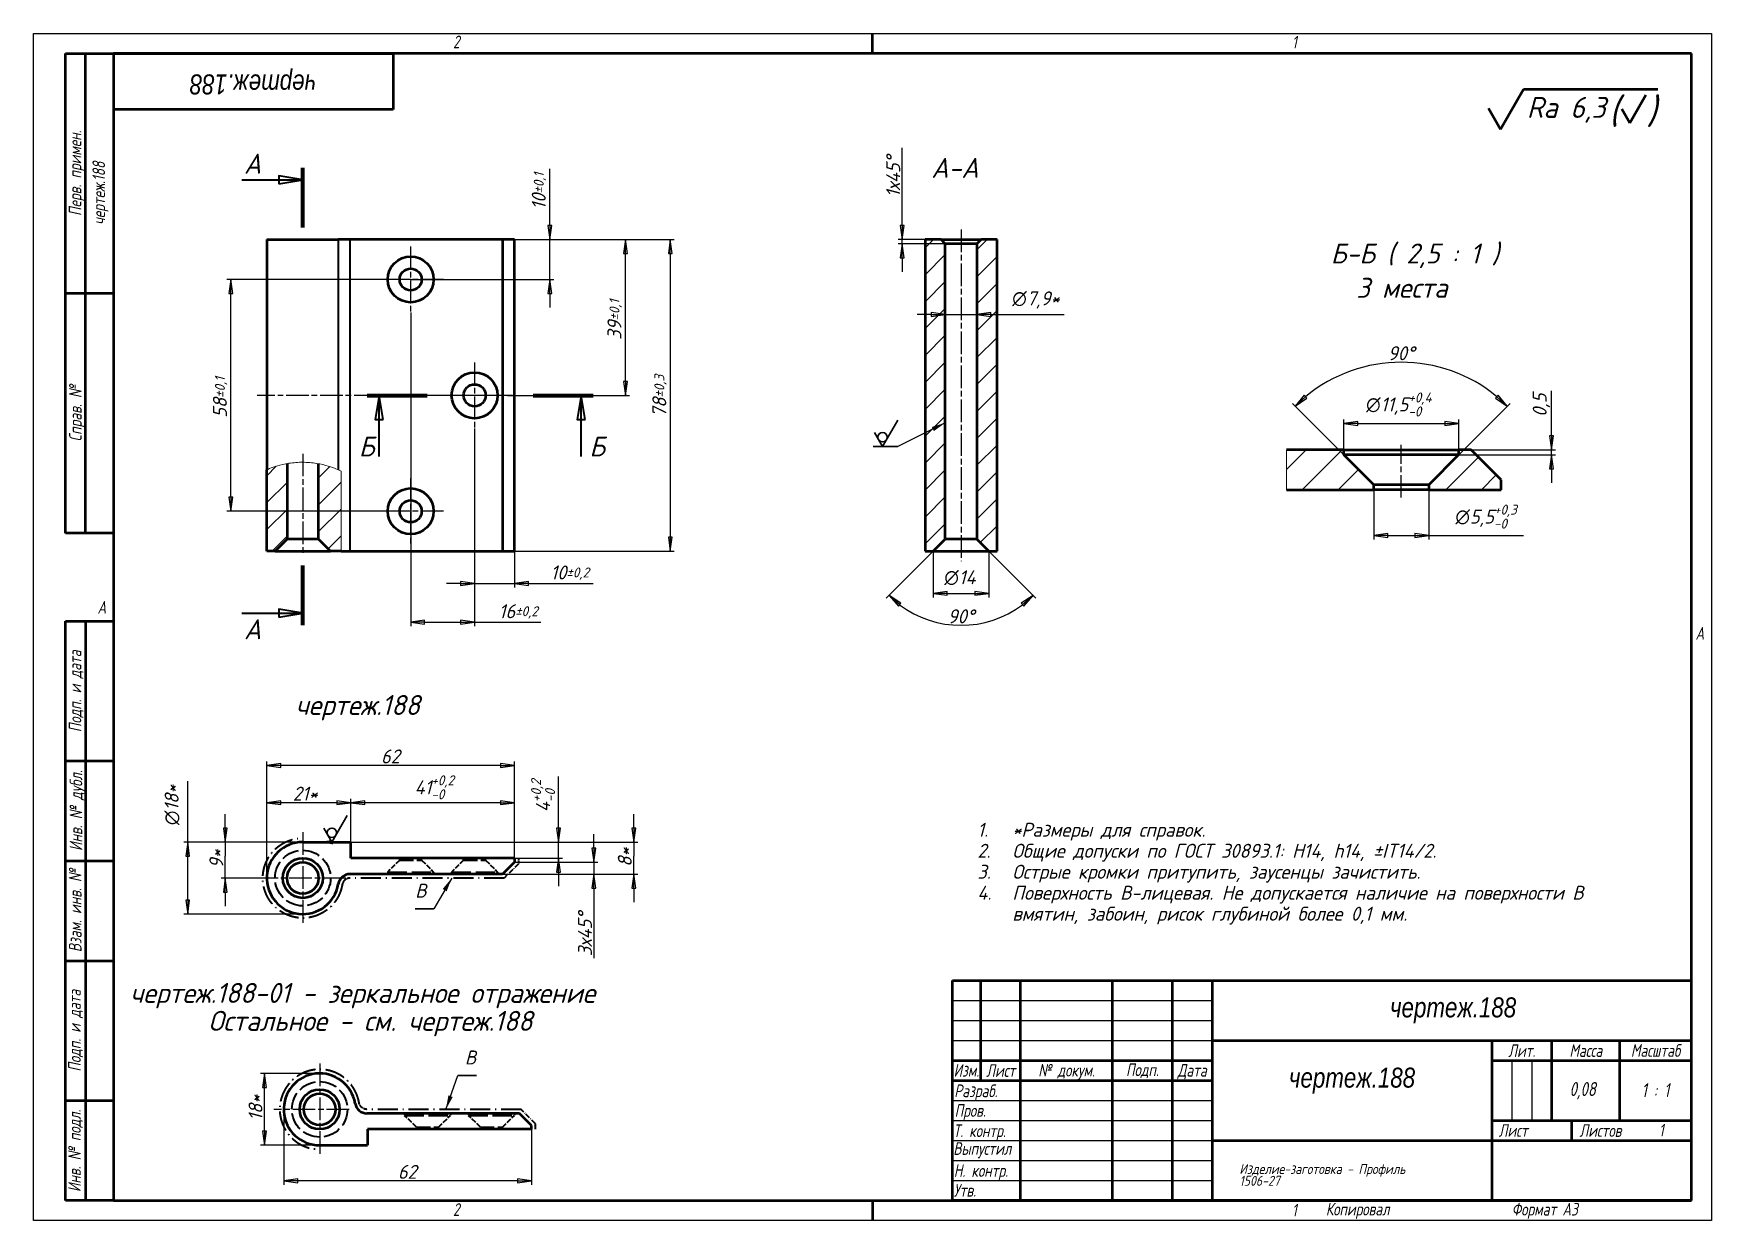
# Model space of a CAD drawing. Header units: millimetres. Extents: x 0 to 420, y 0 to 297.
import ezdxf
from ezdxf.enums import TextEntityAlignment as Align

# ---------------------------------------------------------------- set-up
doc = ezdxf.new("R2010")
doc.units = ezdxf.units.MM
for name, pattern in [('LT_04', [0.7087, 0.4724, -0.0591, 0.1181, -0.0591]), ('LT_05', [0.37, 0.24, -0.06, 0.01, -0.06]), ('LT_08', [0.2067, 0.1654, -0.0413])]:
    doc.linetypes.add(name, pattern=pattern)
for name, color, linetype, lineweight in [('Layer_01', 7, 'Continuous', 35), ('Layer_02', 7, 'Continuous', 50), ('Layer_03', 7, 'Continuous', 50), ('Layer_04', 7, 'Continuous', 50), ('Layer_05', 7, 'Continuous', 25), ('Layer_06', 7, 'LT_08', 35), ('Layer_07', 7, 'Continuous', 25), ('Layer_08', 7, 'Continuous', 25), ('Layer_09', 7, 'Continuous', 25), ('Layer_10', 7, 'Continuous', 18), ('Layer_11', 7, 'Continuous', 50)]:
    doc.layers.add(name, color=color, linetype=linetype, lineweight=lineweight)
doc.styles.add('Style_02', font='ariali.ttf', dxfattribs={"width": 0.8})
doc.styles.add('Style_03', font='GOST Common Italic.ttf')
doc.styles.add('Style_05', font='GOST Common Italic.ttf')
doc.styles.add('Style_06', font='GOST Common Italic.ttf', dxfattribs={"width": 0.8})
doc.styles.add('Style_08', font='GOST Common Italic.ttf')
doc.styles.add('Style_09', font='GOST Common Italic.ttf', dxfattribs={"width": 0.9})
doc.styles.add('Style_10', font='GOST Common Italic.ttf', dxfattribs={"width": 0.9})
doc.styles.add('Style_11', font='GOST Common Italic.ttf', dxfattribs={"width": 0.8})
doc.styles.add('Style_12', font='GOST Common Italic.ttf', dxfattribs={"width": 0.7})
doc.styles.add('Style_13', font='GOST Common Italic.ttf', dxfattribs={"width": 0.7})
doc.dimstyles.new('DimStyle_03', dxfattribs={"dimtxt": 3.5, "dimasz": 3.5, "dimexe": 1, "dimexo": 0, "dimgap": 0.5, "dimtad": 1, "dimrnd": 1e-08, "dimtxsty": 'Style_03', "dimblk": 'Filled-1', "dimcen": 2.5, "dimdle": 15, "dimclrd": 256, "dimclre": 256, "dimclrt": 256, "dimazin": 2, "dimtfac": 0.714286, "dimtdec": 3, "dimtmove": 0, "dimatfit": 3, "dimlwd": -1, "dimlwe": 25})
doc.dimstyles.new('DimStyle_06', dxfattribs={"dimtxt": 3.5, "dimasz": 3.5, "dimexe": 1, "dimexo": 0, "dimgap": 0.5, "dimtad": 1, "dimrnd": 1e-08, "dimtxsty": 'Style_03', "dimblk": 'Filled-1', "dimcen": 2.5, "dimdle": 15, "dimclrd": 256, "dimclre": 256, "dimclrt": 256, "dimazin": 2, "dimtfac": 0.714286, "dimtdec": 3, "dimtmove": 0, "dimatfit": 3, "dimlwd": 25, "dimlwe": 25})
pattern_1 = [(45, (0, 0), (-3.367596, 3.367596), [])]

msp = doc.modelspace()

# ---------------------------------------------------------------- texts
at = {"layer": 'Layer_07', "style": 'Style_03'}
for s, p in [('1. ', (236.25, 96)), ('*Размеры для справок.', (245, 96)), ('2. ', (236.25, 90.75)), ('Общие допуски по ГОСТ 30893.1: H14, h14, ±IT14/2.', (245, 90.75)), ('3. ', (236.25, 85.5)), ('Острые кромки притупить, заусенцы зачистить.', (245, 85.5)), ('4. ', (236.25, 80.25)), ('Поверхность В-лицевая. Не допускается наличие на поверхности В ', (245, 80.25)), ('вмятин, забоин, рисок глубиной более 0,1 мм.', (245, 75))]:
    msp.add_text(s, height=3.5, dxfattribs=at).set_placement(p)
at = {"layer": 'Layer_07', "char_height": 5, "attachment_point": 7, "style": 'Style_05'}
for s, insert in [('A-A ', (224.726, 260.889)), ('Б-Б ( 2,5 : 1 )', (324.703, 238.299)), ('3 места', (331.13, 230.871)), ('чертеж.188', (65.583, 125.124)), ('чертеж.188-01 - зеркальное отражение', (24.175, 53.074)), ('Остальное - см. чертеж.188', (43.76, 46.083))]:
    msp.add_mtext(s, dxfattribs=dict(at, insert=insert))

# ---------------------------------------------------------------- blocks, each defined once
blk = doc.blocks.new('Block_17')
at = {"layer": 'Layer_04', "lineweight": 25}
for p, q in [((0, 0), (0, 297)), ((0, 297), (420, 297)), ((420, 297), (420, 0)), ((420, 0), (0, 0))]:
    blk.add_line(p, q, dxfattribs=at)
at = {"layer": 'Layer_04'}
for p, q in [((210, 292), (210, 297)), ((415, 292), (20, 292)), ((20, 292), (20, 5)), ((415, 5), (415, 292)), ((20, 5), (415, 5)), ((210, 5), (210, 0))]:
    blk.add_line(p, q, dxfattribs=at)
at = {"layer": 'Layer_04', "char_height": 3.17, "attachment_point": 1, "style": 'Style_02'}
for s, insert, width in [('\\fGOST Common|b0|i1;\\H3.1700;2', (105, 296.5), 5.2328), ('\\fGOST Common|b0|i1;\\H3.1700;1', (315.02, 296.44), 5.2327), ('\\fGOST Common|b0|i1;\\H3.1700;A', (16, 155), 5.1335), ('\\fGOST Common|b0|i1;\\H3.1700;A', (416, 148.5), 5.0704), ('\\fGOST Common|b0|i1;\\H3.1700;2', (104.99, 4.3), 5.2328), ('\\fGOST Common|b0|i1;\\H3.1700;Формат А3', (370, 4.39), 25.2103), ('\\fGOST Common|b0|i1;\\H3.1700;1', (315, 4.14), 6.6287)]:
    blk.add_mtext(s, dxfattribs=dict(at, insert=insert, width=width))
blk = doc.blocks.new('Block_18')
at = {"layer": 'Layer_03'}
for p, q in [((0, 55), (185, 55)), ((0, 0), (0, 55)), ((0, 0), (0, 55)), ((7, 55), (7, 30)), ((17, 55), (17, 0)), ((40, 55), (40, 0)), ((55, 55), (55, 0)), ((65, 55), (65, 0)), ((185, 0), (185, 55)), ((65, 40), (185, 40)), ((135, 40), (135, 0)), ((150, 40), (150, 20)), ((167, 40), (167, 20)), ((0, 35), (65, 35)), ((135, 35), (185, 35)), ((0, 30), (65, 30)), ((135, 20), (185, 20)), ((155, 20), (155, 15)), ((65, 15), (185, 15)), ((185, 0), (0, 0))]:
    blk.add_line(p, q, dxfattribs=at)
at = {"layer": 'Layer_03', "linetype": 'Continuous', "lineweight": 25}
for p, q in [((0, 50), (65, 50)), ((0, 45), (65, 45)), ((0, 40), (65, 40)), ((140, 35), (140, 20)), ((145, 35), (145, 20)), ((0, 25), (65, 25)), ((0, 20), (65, 20)), ((0, 15), (65, 15)), ((0, 10), (65, 10)), ((0, 5), (65, 5))]:
    blk.add_line(p, q, dxfattribs=at)
at = {"layer": 'Layer_03', "style": 'Style_02'}
for s, insert, char_height, width, attachment_point in [('чертеж.188', (125.33, 47.56), 5, 119.843, 5), ('\\fGOST Common|b0|i1;\\H3.1700;Лит.', (142.52, 37.49), 3.17, 14.9766, 5), ('\\fGOST Common|b0|i1;\\H3.1700;Масса', (158.55, 37.51), 3.17, 16.9878, 5), ('\\fGOST Common|b0|i1;\\H3.1700;Масштаб', (176.02, 37.53), 3.17, 17.8316, 5), ('\\fGOST Common|b0|i1;\\H3.1700;Изм.', (3.5, 32.56), 3.17, 6.9635, 5), ('\\fGOST Common|b0|i1;\\H3.1700;Лист', (12.1, 32.5), 3.17, 10.0029, 5), ('\\A0;\\fGOST Common|b0|i1;\\H3.1700;№ докум.', (28.58, 32.16), 3.17, 22.9069, 5), ('\\fGOST Common|b0|i1;\\H3.1700;Подп.', (47.56, 32.45), 3.17, 14.879, 5), ('\\fGOST Common|b0|i1;\\H3.1700;Дата', (60.02, 32.24), 3.17, 9.9614, 5), ('чертеж.188', (100.03, 29.98), 5, 69.6093, 5), ('\\fGOST Common|b0|i1;\\H3.1700;Разраб.', (0.47, 27), 3.17, 16.9971, 4), ('\\fGOST Common|b0|i1;\\H3.1700;Пров.', (0.56, 22.08), 3.17, 17.0192, 4), ('\\A0;\\fGOST Common|b0|i1;\\H3.1700;Т. контр.', (0.23, 17.01), 3.17, 16.9554, 4), ('\\fGOST Common|b0|i1;\\H3.1700;Лист', (140.37, 17.5), 3.17, 10.5071, 5), ('\\A1;', (150.6, 17.54), 3.17, 8.8313, 5), ('\\fGOST Common|b0|i1;\\H3.1700;Листов', (162.21, 17.5), 3.17, 14.3668, 5), ('\\fGOST Common|b0|i1;\\H3.1700;1 ', (177.46, 17.58), 3.17, 14.9653, 5), ('\\fGOST Common|b0|i1;\\H3.1700;Н. контр.', (0.36, 7.05), 3.17, 16.9999, 4), ('\\fGOST Common|b0|i1;\\H3.1700;Утв.', (0.34, 2.52), 3.17, 17.0083, 4), ('\\fGOST Common|b0|i1;\\H3.1700;Копировал', (93.48, -0.59), 3.17, 19.7871, 1)]:
    blk.add_mtext(s, dxfattribs=dict(at, insert=insert, char_height=char_height, width=width, attachment_point=attachment_point))
at = {"layer": 'Layer_03'}
for tag, height, style, width, p in [('Rev1_001', 2.9, 'Style_13', 0.7, (3.51, 52.52)), ('Sheet1_001', 2.9, 'Style_13', 0.7, (12.03, 52.52)), ('Docum1_001', 2.9, 'Style_13', 0.7, (28.54, 52.48)), ('Rev2_001', 2.9, 'Style_13', 0.7, (3.5, 47.52)), ('Sheet2_001', 2.9, 'Style_13', 0.7, (12.01, 47.5)), ('Docum2_001', 2.9, 'Style_13', 0.7, (28.53, 47.5)), ('Rev3_001', 2.9, 'Style_13', 0.7, (3.5, 42.5)), ('Sheet3_001', 2.9, 'Style_13', 0.7, (12.01, 42.51)), ('Docum3_001', 2.9, 'Style_13', 0.7, (28.51, 42.48)), ('Rev4_001', 2.9, 'Style_13', 0.7, (3.51, 37.5)), ('Sheet4_001', 2.9, 'Style_13', 0.7, (12, 37.53)), ('Docum4_001', 2.9, 'Style_13', 0.7, (28.51, 37.52)), ('Litera_001', 3.5, 'Style_11', 0.8, (137.52, 27.25)), ('Litera_2_001', 3.5, 'Style_11', 0.8, (142.51, 27.22)), ('Litera_3_001', 3.5, 'Style_11', 0.8, (147.52, 27.21)), ('Mass_001', 3.5, 'Style_11', 0.8, (155.18, 26.48)), ('Scale_001', 3.5, 'Style_11', 0.8, (174.97, 25.86)), ('Document_type_001', 3.17, 'Style_06', 0.8, (100.08, 17.56)), ('Material_Class_002', 2.5, 'Style_09', 0.9, (79.84, 7)), ('Material_Class_001', 2.5, 'Style_09', 0.9, (79.84, 7))]:
    blk.add_attdef(tag, text='', height=height, dxfattribs=dict(at, style=style, width=width)).set_placement(p, align=Align.MIDDLE_CENTER)
for tag, height, style, width, p in [('Sign1_001', 2.9, 'Style_13', 0.7, (40.01, 52.51)), ('Date1_001', 2.5, 'Style_12', 0.7, (55.01, 52.51)), ('Sign2_001', 2.9, 'Style_13', 0.7, (40.01, 47.5)), ('Date2_001', 2.5, 'Style_12', 0.7, (55.01, 47.49)), ('Sign3_001', 2.9, 'Style_13', 0.7, (40.01, 42.51)), ('Date3_001', 2.5, 'Style_12', 0.7, (55.02, 42.52)), ('Sign4_001', 2.9, 'Style_13', 0.7, (40.01, 37.51)), ('Date4_001', 2.5, 'Style_12', 0.7, (55.02, 37.51)), ('AUTHOR_001', 3.17, 'Style_06', 0.8, (15.59, 26.85)), ('Designed_Sign._001', 2.9, 'Style_13', 0.7, (40.05, 27.51)), ('CREATION_DATE_001', 2.5, 'Style_12', 0.7, (55.01, 27.51)), ('Checked_Sign._001', 2.9, 'Style_13', 0.7, (40.05, 22.52)), ('CHECKED_DATE_001', 2.5, 'Style_12', 0.7, (55.02, 22.51)), ('Engineer_Sign._001', 2.9, 'Style_13', 0.7, (40.05, 17.51)), ('Engineer_Date_001', 2.5, 'Style_12', 0.7, (55.01, 17.5)), ('Authority_Title_001', 3.17, 'Style_06', 0.8, (0.52, 12.51)), ('Authority_Sign._001', 2.9, 'Style_13', 0.7, (40.01, 12.5)), ('Authority_Date_001', 2.5, 'Style_12', 0.7, (55.01, 12.51)), ('Eng._Approved_By_Sign._001', 2.9, 'Style_13', 0.7, (40.05, 7.52)), ('ENG_APPROVAL_DATE_001', 2.5, 'Style_12', 0.7, (55.02, 7.51)), ('Mfg._Approved_By_Sign._001', 2.9, 'Style_13', 0.7, (40.05, 2.51)), ('MFG_APPROVED_DATE_001', 2.5, 'Style_12', 0.7, (55.01, 2.5))]:
    blk.add_attdef(tag, text='', height=height, dxfattribs=dict(at, style=style, width=width)).set_placement(p, align=Align.MIDDLE_LEFT)
at = {"layer": 'Layer_03', "style": 'Style_10', "width": 0.9}
blk.add_attdef('Material_Name_001', text='', height=3.5, dxfattribs=at).set_placement((108.43, 8.5), align=Align.BOTTOM_CENTER)
blk.add_attdef('Material_GOST_001', text='', height=3.5, dxfattribs=at).set_placement((108.43, 6.5), align=Align.TOP_CENTER)
blk = doc.blocks.new('GOST - Title Extension 1_1')
at = {"layer": 'Layer_11'}
for p, q in [((-12, 0), (-12, 145)), ((-12, 145), (0, 145)), ((-7, 145), (-7, 0)), ((-12, 110), (-7, 110)), ((-7, 110), (0, 110)), ((-12, 85), (-7, 85)), ((-7, 85), (0, 85)), ((-12, 60), (-7, 60)), ((-7, 60), (0, 60)), ((-12, 25), (-7, 25)), ((-7, 25), (0, 25)), ((0, 0), (-12, 0))]:
    blk.add_line(p, q, dxfattribs=at)
at = {"layer": 'Layer_07', "char_height": 3.17, "attachment_point": 5, "rotation": 90, "style": 'Style_02'}
for s, insert, width in [('\\fGOST Common|b0|i1;\\H3.1700;Подп. и дата', (-9.37, 127.41), 34.7679), ('\\fGOST Common|b0|i1;\\H3.1700;Инв. № дубл.', (-8.95, 97.55), 24.8438), ('\\fGOST Common|b0|i1;\\H3.1700;Взам. инв. №', (-9.58, 72.53), 24.8669), ('\\fGOST Common|b0|i1;\\H3.1700;Подп. и дата', (-9.5, 42.47), 35.1486), ('\\fGOST Common|b0|i1;\\H3.1700;Инв. № подл.', (-9.5, 12.41), 24.9618), ('\\A0;', (-3.33, 12.68), 24.8909)]:
    blk.add_mtext(s, dxfattribs=dict(at, insert=insert, width=width))
at = {"layer": 'Layer_07', "style": 'Style_06', "width": 0.8}
for tag, p in [('Sign._and_Date_2_001', (-3.53, 127.51)), ('Copy_Stock_Number_001', (-3.41, 97.47)), ('Replacement_Stock_Number_001', (-3.46, 72.53)), ('Sign._and_Date_001', (-3.42, 42.35))]:
    blk.add_attdef(tag, text='', height=3.17, rotation=90, dxfattribs=at).set_placement(p, align=Align.MIDDLE_CENTER)
blk = doc.blocks.new('GOST - Title Extension 2')
at = {"layer": 'Layer_11'}
for p, q in [((-12, 0), (-12, 120)), ((-12, 120), (0, 120)), ((-7, 0), (-7, 120)), ((-12, 60), (0, 60)), ((0, 0), (-12, 0))]:
    blk.add_line(p, q, dxfattribs=at)
at = {"layer": 'Layer_07', "char_height": 3.17, "attachment_point": 5, "rotation": 90, "style": 'Style_02'}
for s, insert, width in [('\\fGOST Common|b0|i1;\\H3.1700;Перв. примен.', (-9.19, 90.05), 60.0143), ('\\fGOST Common|b0|i1;\\H3.1700;Справ. №', (-9.1, 30), 59.9357)]:
    blk.add_mtext(s, dxfattribs=dict(at, insert=insert, width=width))
at = {"layer": 'Layer_07', "style": 'Style_06', "width": 0.8}
for tag, p in [('First_Reference_002', (-2.11, 68.62)), ('First_Reference_001', (-2.11, 68.62)), ('Reference_Part_Number_001', (-3.55, 30.02))]:
    blk.add_attdef(tag, text='', height=3.17, rotation=90, dxfattribs=at).set_placement(p, align=Align.MIDDLE_CENTER)
blk = doc.blocks.new('GOST - Title Extension 3_1')
at = {"layer": 'Layer_11'}
for p, q in [((0, 0), (70, 0)), ((70, 0), (70, -14)), ((70, -14), (0, -14))]:
    blk.add_line(p, q, dxfattribs=at)
at = {"layer": 'Layer_07', "insert": (34.94, -6.97), "char_height": 5, "width": 70.1248, "attachment_point": 5, "rotation": 180, "style": 'Style_02'}
blk.add_mtext('чертеж.188', dxfattribs=at)
blk = doc.blocks.new('Filled-1')
at = {"color": 0}
for p, q in [((0, 0), (-1, 0.14)), ((-1, 0.14), (-1, -0.14)), ((-1, 0), (0, 0)), ((-1, -0.14), (0, 0))]:
    blk.add_line(p, q, dxfattribs=at)
at = {"color": 0, "flags": 128}
blk.add_lwpolyline([(-1, -0.14), (0, 0), (-1, 0.14), (-1, -0.14)], dxfattribs=at)
at = {"color": 0}
blk.add_solid([(-1, -0.14), (0, 0), (-1, 0.14), (-1, -0.14)], dxfattribs=at)
blk = doc.blocks.new('*D19')
at = {"layer": 'Defpoints', "color": 0, "linetype": 'Continuous'}
for p in [(117.4, 245.46), (148.15, 245.46), (118.65, 206.46)]:
    blk.add_point(p, dxfattribs=at)
at = {"layer": 'Layer_09', "linetype": 'Continuous', "lineweight": 25}
for p, q in [((117.4, 245.46), (149.15, 245.46)), ((148.15, 209.96), (148.15, 241.96)), ((118.65, 206.46), (149.15, 206.46))]:
    blk.add_line(p, q, dxfattribs=at)
at = {"layer": 'Layer_09', "linetype": 'Continuous', "lineweight": 25, "xscale": 3.5, "yscale": 3.5, "zscale": 3.5}
for p, rotation in [((148.15, 245.46), 90), ((148.15, 206.46), 270)]:
    blk.add_blockref('Filled-1', p, dxfattribs=dict(at, rotation=rotation))
at = {"layer": 'Layer_09', "linetype": 'Continuous', "lineweight": 25, "insert": (143.65, 220.36), "char_height": 3.5, "attachment_point": 1, "rotation": 90, "style": 'Style_03'}
blk.add_mtext('\\A1;39{\\H2.5;±0,1}', dxfattribs=at)
blk = doc.blocks.new('*D20')
at = {"layer": 'Defpoints', "color": 0, "linetype": 'Continuous'}
for p in [(117.4, 245.46), (129.21, 245.46), (94.4, 235.46)]:
    blk.add_point(p, dxfattribs=at)
at = {"layer": 'Layer_09', "linetype": 'Continuous', "lineweight": 25}
for p, q in [((129.21, 248.96), (129.21, 263.18)), ((117.4, 245.46), (130.21, 245.46)), ((129.21, 235.46), (129.21, 245.46)), ((94.4, 235.46), (130.21, 235.46)), ((129.21, 231.96), (129.21, 228.46))]:
    blk.add_line(p, q, dxfattribs=at)
at = {"layer": 'Layer_09', "linetype": 'Continuous', "lineweight": 25, "xscale": 3.5, "yscale": 3.5, "zscale": 3.5}
for p, rotation in [((129.21, 245.46), 270), ((129.21, 235.46), 90)]:
    blk.add_blockref('Filled-1', p, dxfattribs=dict(at, rotation=rotation))
at = {"layer": 'Layer_09', "linetype": 'Continuous', "lineweight": 25, "insert": (124.71, 252.96), "char_height": 3.5, "attachment_point": 1, "rotation": 90, "style": 'Style_03'}
blk.add_mtext('\\A1;10{\\H2.5;±0,1}', dxfattribs=at)
blk = doc.blocks.new('*D21')
at = {"layer": 'Defpoints', "color": 0, "linetype": 'Continuous'}
for p in [(117.4, 245.46), (117.4, 167.46), (159.39, 167.46)]:
    blk.add_point(p, dxfattribs=at)
at = {"layer": 'Layer_09', "linetype": 'Continuous', "lineweight": 25}
for p, q in [((117.4, 245.46), (160.39, 245.46)), ((159.39, 241.96), (159.39, 170.96)), ((117.4, 167.46), (160.39, 167.46))]:
    blk.add_line(p, q, dxfattribs=at)
at = {"layer": 'Layer_09', "linetype": 'Continuous', "lineweight": 25, "xscale": 3.5, "yscale": 3.5, "zscale": 3.5}
for p, rotation in [((159.39, 245.46), 90), ((159.39, 167.46), 270)]:
    blk.add_blockref('Filled-1', p, dxfattribs=dict(at, rotation=rotation))
at = {"layer": 'Layer_09', "linetype": 'Continuous', "lineweight": 25, "insert": (154.89, 201.01), "char_height": 3.5, "attachment_point": 1, "rotation": 90, "style": 'Style_03'}
blk.add_mtext('\\A1;78{\\H2.5;±0,3}', dxfattribs=at)
blk = doc.blocks.new('*D22')
at = {"layer": 'Defpoints', "color": 0, "linetype": 'Continuous'}
for p in [(94.4, 227.21), (110.4, 198.21), (94.4, 149.69)]:
    blk.add_point(p, dxfattribs=at)
at = {"layer": 'Layer_09', "linetype": 'Continuous', "lineweight": 25}
for p, q in [((94.4, 227.21), (94.4, 148.69)), ((110.4, 198.21), (110.4, 148.69)), ((97.9, 149.69), (106.9, 149.69)), ((110.4, 149.69), (127, 149.69))]:
    blk.add_line(p, q, dxfattribs=at)
at = {"layer": 'Layer_09', "linetype": 'Continuous', "lineweight": 25, "xscale": 3.5, "yscale": 3.5, "zscale": 3.5, "rotation": 180}
blk.add_blockref('Filled-1', (94.4, 149.69), dxfattribs=at)
at = {"layer": 'Layer_09', "linetype": 'Continuous', "lineweight": 25, "xscale": 3.5, "yscale": 3.5, "zscale": 3.5}
blk.add_blockref('Filled-1', (110.4, 149.69), dxfattribs=at)
at = {"layer": 'Layer_09', "linetype": 'Continuous', "lineweight": 25, "insert": (116.45, 154.19), "char_height": 3.5, "attachment_point": 1, "style": 'Style_03'}
blk.add_mtext('\\A1;16{\\H2.5;±0,2}', dxfattribs=at)
blk = doc.blocks.new('*D23')
at = {"layer": 'Defpoints', "color": 0, "linetype": 'Continuous'}
for p in [(110.4, 198.21), (120.4, 167.46), (120.4, 159.4)]:
    blk.add_point(p, dxfattribs=at)
at = {"layer": 'Layer_09', "linetype": 'Continuous', "lineweight": 25}
for p, q in [((110.4, 198.21), (110.4, 158.4)), ((120.4, 167.46), (120.4, 158.4)), ((106.9, 159.4), (103.4, 159.4)), ((110.4, 159.4), (120.4, 159.4)), ((123.9, 159.4), (140.04, 159.4))]:
    blk.add_line(p, q, dxfattribs=at)
at = {"layer": 'Layer_09', "linetype": 'Continuous', "lineweight": 25, "xscale": 3.5, "yscale": 3.5, "zscale": 3.5}
blk.add_blockref('Filled-1', (110.4, 159.4), dxfattribs=at)
at = {"layer": 'Layer_09', "linetype": 'Continuous', "lineweight": 25, "xscale": 3.5, "yscale": 3.5, "zscale": 3.5, "rotation": 180}
blk.add_blockref('Filled-1', (120.4, 159.4), dxfattribs=at)
at = {"layer": 'Layer_09', "linetype": 'Continuous', "lineweight": 25, "insert": (129.41, 163.9), "char_height": 3.5, "attachment_point": 1, "style": 'Style_03'}
blk.add_mtext('\\A1;10{\\H2.5;±0,2}', dxfattribs=at)
blk = doc.blocks.new('*D24')
at = {"layer": 'Defpoints', "color": 0, "linetype": 'Continuous'}
for p in [(67.4, 94.67), (38.58, 76.67), (67.4, 76.67)]:
    blk.add_point(p, dxfattribs=at)
at = {"layer": 'Layer_09', "linetype": 'Continuous', "lineweight": 25}
for p, q in [((38.58, 94.67), (38.58, 109.93)), ((67.4, 94.67), (37.58, 94.67)), ((38.58, 80.17), (38.58, 91.17)), ((67.4, 76.67), (37.58, 76.67))]:
    blk.add_line(p, q, dxfattribs=at)
at = {"layer": 'Layer_09', "linetype": 'Continuous', "lineweight": 25, "xscale": 3.5, "yscale": 3.5, "zscale": 3.5}
for p, rotation in [((38.58, 94.67), 90), ((38.58, 76.67), 270)]:
    blk.add_blockref('Filled-1', p, dxfattribs=dict(at, rotation=rotation))
at = {"layer": 'Layer_09', "linetype": 'Continuous', "lineweight": 25, "insert": (32.82, 98.92), "char_height": 3.5, "attachment_point": 1, "rotation": 90, "style": 'Style_03'}
blk.add_mtext('\\A1;\\fAIGDT|b0|i0;n\\fGOST Common|b0|i1;18*', dxfattribs=at)
blk = doc.blocks.new('*D25')
at = {"layer": 'Defpoints', "color": 0, "linetype": 'Continuous'}
for p in [(48, 94.67), (67.4, 94.67), (55.9, 85.67)]:
    blk.add_point(p, dxfattribs=at)
at = {"layer": 'Layer_09', "linetype": 'Continuous', "lineweight": 25}
for p, q in [((48, 98.17), (48, 101.67)), ((67.4, 94.67), (47, 94.67)), ((48, 94.67), (48, 91.17)), ((48, 89.17), (48, 91.17)), ((48, 85.67), (48, 89.17)), ((55.9, 85.67), (47, 85.67)), ((48, 82.17), (48, 78.67))]:
    blk.add_line(p, q, dxfattribs=at)
at = {"layer": 'Layer_09', "linetype": 'Continuous', "lineweight": 25, "xscale": 3.5, "yscale": 3.5, "zscale": 3.5}
for p, rotation in [((48, 94.67), 270), ((48, 85.67), 90)]:
    blk.add_blockref('Filled-1', p, dxfattribs=dict(at, rotation=rotation))
at = {"layer": 'Layer_09', "linetype": 'Continuous', "lineweight": 25, "insert": (44, 88.1), "char_height": 3.5, "attachment_point": 1, "rotation": 90, "style": 'Style_03'}
blk.add_mtext('\\A1;9*', dxfattribs=at)
blk = doc.blocks.new('*D26')
at = {"layer": 'Defpoints', "color": 0, "linetype": 'Continuous'}
for p in [(79.4, 94.67), (150.25, 94.67), (117.4, 86.67)]:
    blk.add_point(p, dxfattribs=at)
at = {"layer": 'Layer_09', "linetype": 'Continuous', "lineweight": 25}
for p, q in [((150.25, 98.17), (150.25, 101.67)), ((79.4, 94.67), (151.25, 94.67)), ((150.25, 94.67), (150.25, 91.17)), ((150.25, 90.17), (150.25, 91.17)), ((150.25, 86.67), (150.25, 90.17)), ((117.4, 86.67), (151.25, 86.67)), ((150.25, 83.17), (150.25, 79.67))]:
    blk.add_line(p, q, dxfattribs=at)
at = {"layer": 'Layer_09', "linetype": 'Continuous', "lineweight": 25, "xscale": 3.5, "yscale": 3.5, "zscale": 3.5}
for p, rotation in [((150.25, 94.67), 270), ((150.25, 86.67), 90)]:
    blk.add_blockref('Filled-1', p, dxfattribs=dict(at, rotation=rotation))
at = {"layer": 'Layer_09', "linetype": 'Continuous', "lineweight": 25, "insert": (146.25, 88.5), "char_height": 3.5, "attachment_point": 1, "rotation": 90, "style": 'Style_03'}
blk.add_mtext('\\A1;8*', dxfattribs=at)
blk = doc.blocks.new('*D27')
at = {"layer": 'Defpoints', "color": 0, "linetype": 'Continuous'}
for p in [(58.4, 113.86), (120.4, 90.67), (58.4, 85.67)]:
    blk.add_point(p, dxfattribs=at)
at = {"layer": 'Layer_09', "linetype": 'Continuous', "lineweight": 25}
for p, q in [((58.4, 85.67), (58.4, 114.86)), ((116.9, 113.86), (61.9, 113.86)), ((120.4, 90.67), (120.4, 114.86))]:
    blk.add_line(p, q, dxfattribs=at)
at = {"layer": 'Layer_09', "linetype": 'Continuous', "lineweight": 25, "xscale": 3.5, "yscale": 3.5, "zscale": 3.5, "rotation": 180}
blk.add_blockref('Filled-1', (58.4, 113.86), dxfattribs=at)
at = {"layer": 'Layer_09', "linetype": 'Continuous', "lineweight": 25, "xscale": 3.5, "yscale": 3.5, "zscale": 3.5}
blk.add_blockref('Filled-1', (120.4, 113.86), dxfattribs=at)
at = {"layer": 'Layer_09', "linetype": 'Continuous', "lineweight": 25, "insert": (86.97, 117.86), "char_height": 3.5, "attachment_point": 1, "style": 'Style_03'}
blk.add_mtext('\\A1;62', dxfattribs=at)
blk = doc.blocks.new('2dTransSection0')
at = {"layer": 'Layer_01', "linetype": 'Continuous'}
for p, q in [((52.1, 260.43), (61.4, 260.43)), ((67.4, 260.43), (61.4, 261.43)), ((61.4, 261.43), (61.4, 259.43)), ((61.4, 260.43), (67.4, 260.43)), ((61.4, 259.43), (67.4, 260.43)), ((52.1, 151.93), (61.4, 151.93)), ((67.4, 151.93), (61.4, 152.93)), ((61.4, 152.93), (61.4, 150.93)), ((61.4, 151.93), (67.4, 151.93)), ((61.4, 150.93), (67.4, 151.93))]:
    blk.add_line(p, q, dxfattribs=at)
at = {"layer": 'Layer_01', "linetype": 'Continuous', "lineweight": 70}
for p, q in [((67.4, 248.43), (67.4, 263.43)), ((67.4, 148.93), (67.4, 163.93))]:
    blk.add_line(p, q, dxfattribs=at)
at = {"layer": 'Layer_01', "linetype": 'Continuous', "flags": 128}
for points in [[(61.4, 259.43), (67.4, 260.43), (61.4, 261.43), (61.4, 259.43)], [(61.4, 150.93), (67.4, 151.93), (61.4, 152.93), (61.4, 150.93)]]:
    blk.add_lwpolyline(points, dxfattribs=at)
at = {"layer": 'Layer_01'}
for points in [[(61.4, 259.43), (67.4, 260.43), (61.4, 261.43), (61.4, 259.43)], [(61.4, 150.93), (67.4, 151.93), (61.4, 152.93), (61.4, 150.93)]]:
    blk.add_solid(points, dxfattribs=at)
at = {"layer": 'Layer_01', "char_height": 5, "attachment_point": 7, "style": 'Style_05'}
for insert in [(52.67, 261.93), (52.67, 145.43)]:
    blk.add_mtext('A', dxfattribs=dict(at, insert=insert))
blk = doc.blocks.new('Block_09')
at = {"layer": 'Layer_11', "lineweight": 30}
for p, q in [((0.68, 0), (1.77, 1.9)), ((0, 0), (1.77, 0)), ((0.1, 1), (0.68, 0))]:
    blk.add_line(p, q, dxfattribs=at)
blk.add_circle((0.68, 0.67), 0.333, dxfattribs=at)
blk = doc.blocks.new('*D29')
at = {"layer": 'Defpoints', "color": 0, "linetype": 'Continuous'}
for p in [(49.4, 235.46), (94.4, 235.46), (94.4, 177.46)]:
    blk.add_point(p, dxfattribs=at)
at = {"layer": 'Layer_09', "linetype": 'Continuous', "lineweight": 25}
for p, q in [((94.4, 235.46), (48.4, 235.46)), ((49.4, 180.96), (49.4, 231.96)), ((94.4, 177.46), (48.4, 177.46))]:
    blk.add_line(p, q, dxfattribs=at)
at = {"layer": 'Layer_09', "linetype": 'Continuous', "lineweight": 25, "xscale": 3.5, "yscale": 3.5, "zscale": 3.5}
for p, rotation in [((49.4, 235.46), 90), ((49.4, 177.46), 270)]:
    blk.add_blockref('Filled-1', p, dxfattribs=dict(at, rotation=rotation))
at = {"layer": 'Layer_09', "linetype": 'Continuous', "lineweight": 25, "insert": (44.9, 200.85), "char_height": 3.5, "attachment_point": 1, "rotation": 90, "style": 'Style_03'}
blk.add_mtext('\\A1;58{\\H2.5;±0,1}', dxfattribs=at)
blk = doc.blocks.new('*D30')
at = {"layer": 'Defpoints', "color": 0, "linetype": 'Continuous'}
for p in [(236.12, 226.72), (228.22, 207.28), (236.12, 207.28)]:
    blk.add_point(p, dxfattribs=at)
at = {"layer": 'Layer_09', "linetype": 'Continuous', "lineweight": 25}
for p, q in [((224.72, 226.72), (221.22, 226.72)), ((228.22, 226.72), (236.12, 226.72)), ((239.62, 226.72), (257.99, 226.72))]:
    blk.add_line(p, q, dxfattribs=at)
at = {"layer": 'Layer_09', "linetype": 'Continuous', "lineweight": 25, "xscale": 3.5, "yscale": 3.5, "zscale": 3.5}
blk.add_blockref('Filled-1', (228.22, 226.72), dxfattribs=at)
at = {"layer": 'Layer_09', "linetype": 'Continuous', "lineweight": 25, "xscale": 3.5, "yscale": 3.5, "zscale": 3.5, "rotation": 180}
blk.add_blockref('Filled-1', (236.12, 226.72), dxfattribs=at)
at = {"layer": 'Layer_09', "linetype": 'Continuous', "lineweight": 25, "insert": (244.99, 232.49), "char_height": 3.5, "attachment_point": 1, "style": 'Style_03'}
blk.add_mtext('\\A1;\\fAIGDT|b0|i0;n\\fGOST Common|b0|i1;7,9*', dxfattribs=at)
blk = doc.blocks.new('Block_10')
at = {"layer": 'Layer_11', "lineweight": 50}
for p, q in [((-9.099, -3.6), (-8.002, -1.7)), ((-8.002, -1.7), (-1.6, -1.7)), ((-2.939, -3.3), (-2.169, -1.967)), ((-9.676, -2.6), (-9.099, -3.6)), ((-3.324, -2.633), (-2.939, -3.3))]:
    blk.add_line(p, q, dxfattribs=at)
at = {"layer": 'Layer_07', "attachment_point": 7, "style": 'Style_03'}
for s, insert, char_height in [('\\A1;\\fGOST Common|b0|i1;\\H1.0000;Ra 6,3', (-7.848, -3.3), 1), ('\\A1;\\fGOST Common|b0|i1;\\H1.3000;(', (-3.939, -3.5), 1.3), ('\\A1;\\fGOST Common|b0|i1;\\H1.3000;)', (-2.139, -3.5), 1.3)]:
    blk.add_mtext(s, dxfattribs=dict(at, insert=insert, char_height=char_height))
blk = doc.blocks.new('Block_11')
at = {"layer": 'Layer_11', "lineweight": 30}
for p, q in [((-1.1, 0), (0, 1.9)), ((-1.77, 0), (0, 0)), ((-1.67, 1), (-1.1, 0))]:
    blk.add_line(p, q, dxfattribs=at)
blk.add_circle((-1.1, 0.67), 0.333, dxfattribs=at)
blk = doc.blocks.new('*D31')
at = {"layer": 'Defpoints', "color": 0, "linetype": 'Continuous'}
for p in [(58.4, 104.54), (79.4, 94.67), (58.4, 85.67)]:
    blk.add_point(p, dxfattribs=at)
at = {"layer": 'Layer_09', "linetype": 'Continuous', "lineweight": 25}
for p, q in [((58.4, 85.67), (58.4, 105.54)), ((79.4, 94.67), (79.4, 105.54)), ((75.9, 104.54), (61.9, 104.54))]:
    blk.add_line(p, q, dxfattribs=at)
at = {"layer": 'Layer_09', "linetype": 'Continuous', "lineweight": 25, "xscale": 3.5, "yscale": 3.5, "zscale": 3.5, "rotation": 180}
blk.add_blockref('Filled-1', (58.4, 104.54), dxfattribs=at)
at = {"layer": 'Layer_09', "linetype": 'Continuous', "lineweight": 25, "xscale": 3.5, "yscale": 3.5, "zscale": 3.5}
blk.add_blockref('Filled-1', (79.4, 104.54), dxfattribs=at)
at = {"layer": 'Layer_09', "linetype": 'Continuous', "lineweight": 25, "insert": (64.89, 108.54), "char_height": 3.5, "attachment_point": 1, "style": 'Style_03'}
blk.add_mtext('\\A1;\\fGOST Common|b0|i1;21*', dxfattribs=at)
blk = doc.blocks.new('*D32')
at = {"layer": 'Defpoints', "color": 0, "linetype": 'Continuous'}
for p in [(79.4, 104.54), (79.4, 94.67), (120.4, 90.67)]:
    blk.add_point(p, dxfattribs=at)
at = {"layer": 'Layer_09', "linetype": 'Continuous', "lineweight": 25}
for p, q in [((79.4, 94.67), (79.4, 105.54)), ((120.4, 90.67), (120.4, 105.54)), ((116.9, 104.54), (82.9, 104.54))]:
    blk.add_line(p, q, dxfattribs=at)
at = {"layer": 'Layer_09', "linetype": 'Continuous', "lineweight": 25, "xscale": 3.5, "yscale": 3.5, "zscale": 3.5, "rotation": 180}
blk.add_blockref('Filled-1', (79.4, 104.54), dxfattribs=at)
at = {"layer": 'Layer_09', "linetype": 'Continuous', "lineweight": 25, "xscale": 3.5, "yscale": 3.5, "zscale": 3.5}
blk.add_blockref('Filled-1', (120.4, 104.54), dxfattribs=at)
at = {"layer": 'Layer_09', "linetype": 'Continuous', "lineweight": 25, "insert": (95.38, 111.38), "char_height": 3.5, "attachment_point": 1, "style": 'Style_03'}
blk.add_mtext('\\A1;41{\\H2.5;\\S+0,2^ -0;}', dxfattribs=at)
blk = doc.blocks.new('*D33')
at = {"layer": 'Defpoints', "color": 0, "linetype": 'Continuous'}
for p in [(120.4, 89.67), (140.27, 89.67), (117.4, 86.67)]:
    blk.add_point(p, dxfattribs=at)
at = {"layer": 'Layer_09', "linetype": 'Continuous', "lineweight": 25}
for p, q in [((140.27, 93.17), (140.27, 96.67)), ((120.4, 89.67), (141.27, 89.67)), ((140.27, 89.67), (140.27, 86.67)), ((117.4, 86.67), (141.27, 86.67)), ((140.27, 83.17), (140.27, 65.59))]:
    blk.add_line(p, q, dxfattribs=at)
at = {"layer": 'Layer_09', "linetype": 'Continuous', "lineweight": 25, "xscale": 3.5, "yscale": 3.5, "zscale": 3.5}
for p, rotation in [((140.27, 89.67), 270), ((140.27, 86.67), 90)]:
    blk.add_blockref('Filled-1', p, dxfattribs=dict(at, rotation=rotation))
at = {"layer": 'Layer_09', "linetype": 'Continuous', "lineweight": 25, "insert": (136.27, 66.09), "char_height": 3.5, "attachment_point": 1, "rotation": 90, "style": 'Style_03'}
blk.add_mtext('\\A1;\\fGOST Common|b0|i1;3х45°', dxfattribs=at)
blk = doc.blocks.new('2dTransSection1')
at = {"layer": 'Layer_01', "linetype": 'Continuous', "lineweight": 70}
for p, q in [((83.49, 206.46), (98.49, 206.46)), ((125.06, 206.46), (140.06, 206.46))]:
    blk.add_line(p, q, dxfattribs=at)
at = {"layer": 'Layer_01', "linetype": 'Continuous'}
for p, q in [((86.49, 206.46), (85.49, 200.46)), ((86.49, 200.46), (86.49, 206.46)), ((87.49, 200.46), (86.49, 206.46)), ((137.06, 206.46), (136.06, 200.46)), ((137.06, 200.46), (137.06, 206.46)), ((138.06, 200.46), (137.06, 206.46)), ((85.49, 200.46), (87.49, 200.46)), ((86.49, 191.17), (86.49, 200.46)), ((136.06, 200.46), (138.06, 200.46)), ((137.06, 191.17), (137.06, 200.46))]:
    blk.add_line(p, q, dxfattribs=at)
at = {"layer": 'Layer_01', "linetype": 'Continuous', "flags": 128}
for points in [[(87.49, 200.46), (86.49, 206.46), (85.49, 200.46), (87.49, 200.46)], [(138.06, 200.46), (137.06, 206.46), (136.06, 200.46), (138.06, 200.46)]]:
    blk.add_lwpolyline(points, dxfattribs=at)
at = {"layer": 'Layer_01'}
for points in [[(87.49, 200.46), (86.49, 206.46), (85.49, 200.46), (87.49, 200.46)], [(138.06, 200.46), (137.06, 206.46), (136.06, 200.46), (138.06, 200.46)]]:
    blk.add_solid(points, dxfattribs=at)
at = {"layer": 'Layer_01', "char_height": 5, "attachment_point": 7, "style": 'Style_05'}
for insert in [(81.41, 191.17), (139.11, 191.17)]:
    blk.add_mtext('Б', dxfattribs=dict(at, insert=insert))
blk = doc.blocks.new('*D35')
at = {"layer": 'Defpoints', "color": 0, "linetype": 'Continuous'}
for p in [(356.73, 199.45), (327.98, 192.85), (356.73, 192.85)]:
    blk.add_point(p, dxfattribs=at)
at = {"layer": 'Layer_09', "linetype": 'Continuous', "lineweight": 25}
for p, q in [((327.98, 192.85), (327.98, 200.45)), ((331.48, 199.45), (353.23, 199.45)), ((356.73, 192.85), (356.73, 200.45))]:
    blk.add_line(p, q, dxfattribs=at)
at = {"layer": 'Layer_09', "linetype": 'Continuous', "lineweight": 25, "xscale": 3.5, "yscale": 3.5, "zscale": 3.5, "rotation": 180}
blk.add_blockref('Filled-1', (327.98, 199.45), dxfattribs=at)
at = {"layer": 'Layer_09', "linetype": 'Continuous', "lineweight": 25, "xscale": 3.5, "yscale": 3.5, "zscale": 3.5}
blk.add_blockref('Filled-1', (356.73, 199.45), dxfattribs=at)
at = {"layer": 'Layer_09', "linetype": 'Continuous', "lineweight": 25, "insert": (333.57, 207.19), "char_height": 3.5, "attachment_point": 1, "style": 'Style_03'}
blk.add_mtext('\\A1;\\fAIGDT|b0|i0;n\\fGOST Common|b0|i1;11,5{\\H2.5;\\S+0,4^ -0;}', dxfattribs=at)
blk = doc.blocks.new('*D36')
at = {"layer": 'Defpoints', "color": 0, "linetype": 'Continuous'}
for p in [(356.73, 192.85), (356.73, 191.6), (379.96, 192.85)]:
    blk.add_point(p, dxfattribs=at)
at = {"layer": 'Layer_09', "linetype": 'Continuous', "lineweight": 25}
for p, q in [((379.96, 196.35), (379.96, 207.56)), ((356.73, 192.85), (380.96, 192.85)), ((356.73, 191.6), (380.96, 191.6)), ((379.96, 191.6), (379.96, 192.85)), ((379.96, 188.1), (379.96, 184.6))]:
    blk.add_line(p, q, dxfattribs=at)
at = {"layer": 'Layer_09', "linetype": 'Continuous', "lineweight": 25, "xscale": 3.5, "yscale": 3.5, "zscale": 3.5}
for p, rotation in [((379.96, 192.85), 270), ((379.96, 191.6), 90)]:
    blk.add_blockref('Filled-1', p, dxfattribs=dict(at, rotation=rotation))
at = {"layer": 'Layer_09', "linetype": 'Continuous', "lineweight": 25, "insert": (375.26, 201.07), "char_height": 3.5, "attachment_point": 1, "rotation": 90, "style": 'Style_03'}
blk.add_mtext('\\A1;0,5', dxfattribs=at)
blk = doc.blocks.new('*D37')
at = {"layer": 'Defpoints', "color": 0, "linetype": 'Continuous'}
for p in [(352.06, 213.47), (356.73, 191.6), (335.48, 184.1), (342.35, 177.23)]:
    blk.add_point(p, dxfattribs=at)
at = {"layer": 'Layer_09', "linetype": 'Continuous', "lineweight": 25}
for p, q in [((335.48, 184.1), (315.11, 204.47)), ((356.73, 191.6), (369.59, 204.47))]:
    blk.add_line(p, q, dxfattribs=at)
blk.add_arc((342.35, 177.23), 37.53, 50.3459, 129.6541, dxfattribs=at)
at = {"layer": 'Layer_09', "linetype": 'Continuous', "lineweight": 25, "xscale": 3.5, "yscale": 3.5, "zscale": 3.5}
for p, rotation in [((315.82, 203.76), 222.3270271121074), ((368.88, 203.76), 317.6729728878926)]:
    blk.add_blockref('Filled-1', p, dxfattribs=dict(at, rotation=rotation))
at = {"layer": 'Layer_09', "linetype": 'Continuous', "lineweight": 25, "insert": (339.01, 218.75), "char_height": 3.5, "attachment_point": 1, "style": 'Style_03'}
blk.add_mtext('\\A1;90°', dxfattribs=at)
blk = doc.blocks.new('*D38')
at = {"layer": 'Defpoints', "color": 0, "linetype": 'Continuous'}
for p in [(335.48, 182.85), (349.23, 182.85), (349.23, 171.39)]:
    blk.add_point(p, dxfattribs=at)
at = {"layer": 'Layer_09', "linetype": 'Continuous', "lineweight": 25}
for p, q in [((335.48, 182.85), (335.48, 170.39)), ((349.23, 182.85), (349.23, 170.39)), ((338.98, 171.39), (345.73, 171.39)), ((349.23, 171.39), (372.98, 171.39))]:
    blk.add_line(p, q, dxfattribs=at)
at = {"layer": 'Layer_09', "linetype": 'Continuous', "lineweight": 25, "xscale": 3.5, "yscale": 3.5, "zscale": 3.5, "rotation": 180}
blk.add_blockref('Filled-1', (335.48, 171.39), dxfattribs=at)
at = {"layer": 'Layer_09', "linetype": 'Continuous', "lineweight": 25, "xscale": 3.5, "yscale": 3.5, "zscale": 3.5}
blk.add_blockref('Filled-1', (349.23, 171.39), dxfattribs=at)
at = {"layer": 'Layer_09', "linetype": 'Continuous', "lineweight": 25, "insert": (355.92, 179.12), "char_height": 3.5, "attachment_point": 1, "style": 'Style_03'}
blk.add_mtext('\\A1;\\fAIGDT|b0|i0;n\\fGOST Common|b0|i1;5,5{\\H2.5;\\S+0,3^ -0;}', dxfattribs=at)
blk = doc.blocks.new('*D39')
at = {"layer": 'Defpoints', "color": 0, "linetype": 'Continuous'}
for p in [(232.17, 174.41), (236.12, 170.46), (225.22, 167.46), (225.57, 149.79)]:
    blk.add_point(p, dxfattribs=at)
at = {"layer": 'Layer_09', "linetype": 'Continuous', "lineweight": 25}
for p, q in [((236.12, 170.46), (250.91, 155.68)), ((225.22, 167.46), (213.44, 155.68))]:
    blk.add_line(p, q, dxfattribs=at)
blk.add_arc((232.17, 174.41), 25.49, 232.8724, 307.1276, dxfattribs=at)
at = {"layer": 'Layer_09', "linetype": 'Continuous', "lineweight": 25, "xscale": 3.5, "yscale": 3.5, "zscale": 3.5}
for p, rotation in [((214.15, 156.39), 138.9362031225844), ((250.2, 156.39), 41.0637968774156)]:
    blk.add_blockref('Filled-1', p, dxfattribs=dict(at, rotation=rotation))
at = {"layer": 'Layer_09', "linetype": 'Continuous', "lineweight": 25, "insert": (228.83, 152.92), "char_height": 3.5, "attachment_point": 1, "style": 'Style_03'}
blk.add_mtext('\\A1;90°', dxfattribs=at)
blk = doc.blocks.new('*D40')
at = {"layer": 'Defpoints', "color": 0, "linetype": 'Continuous'}
for p in [(225.22, 167.46), (239.12, 167.46), (239.12, 156.92)]:
    blk.add_point(p, dxfattribs=at)
at = {"layer": 'Layer_09', "linetype": 'Continuous', "lineweight": 25}
for p, q in [((225.22, 167.46), (225.22, 155.92)), ((239.12, 167.46), (239.12, 155.92)), ((228.72, 156.92), (235.62, 156.92))]:
    blk.add_line(p, q, dxfattribs=at)
at = {"layer": 'Layer_09', "linetype": 'Continuous', "lineweight": 25, "xscale": 3.5, "yscale": 3.5, "zscale": 3.5, "rotation": 180}
blk.add_blockref('Filled-1', (225.22, 156.92), dxfattribs=at)
at = {"layer": 'Layer_09', "linetype": 'Continuous', "lineweight": 25, "xscale": 3.5, "yscale": 3.5, "zscale": 3.5}
blk.add_blockref('Filled-1', (239.12, 156.92), dxfattribs=at)
at = {"layer": 'Layer_09', "linetype": 'Continuous', "lineweight": 25, "insert": (227.99, 162.69), "char_height": 3.5, "attachment_point": 1, "style": 'Style_03'}
blk.add_mtext('\\A1;\\fAIGDT|b0|i0;n\\fGOST Common|b0|i1;14', dxfattribs=at)
blk = doc.blocks.new('*D41')
at = {"layer": 'Defpoints', "color": 0, "linetype": 'Continuous'}
for p in [(217.43, 245.46), (227.17, 245.46), (228.22, 244.41)]:
    blk.add_point(p, dxfattribs=at)
at = {"layer": 'Layer_09', "linetype": 'Continuous', "lineweight": 25}
for p, q in [((217.43, 248.96), (217.43, 268.41)), ((227.17, 245.46), (216.43, 245.46)), ((228.22, 244.41), (216.43, 244.41)), ((217.43, 244.41), (217.43, 245.46)), ((217.43, 240.91), (217.43, 237.41))]:
    blk.add_line(p, q, dxfattribs=at)
at = {"layer": 'Layer_09', "linetype": 'Continuous', "lineweight": 25, "xscale": 3.5, "yscale": 3.5, "zscale": 3.5}
for p, rotation in [((217.43, 245.46), 270), ((217.43, 244.41), 90)]:
    blk.add_blockref('Filled-1', p, dxfattribs=dict(at, rotation=rotation))
at = {"layer": 'Layer_09', "linetype": 'Continuous', "lineweight": 25, "insert": (213.43, 256.04), "char_height": 3.5, "attachment_point": 1, "rotation": 90, "style": 'Style_03'}
blk.add_mtext('\\A1;\\fGOST Common|b0|i1;1х45°', dxfattribs=at)
blk = doc.blocks.new('*D42')
at = {"layer": 'Defpoints', "color": 0, "linetype": 'Continuous'}
for p in [(79.4, 94.67), (131.37, 94.67), (79.4, 90.67)]:
    blk.add_point(p, dxfattribs=at)
at = {"layer": 'Layer_09', "linetype": 'Continuous', "lineweight": 25}
for p, q in [((131.37, 98.17), (131.37, 111.07)), ((79.4, 94.67), (132.37, 94.67)), ((131.37, 90.67), (131.37, 94.67)), ((79.4, 90.67), (132.37, 90.67)), ((131.37, 87.17), (131.37, 83.67))]:
    blk.add_line(p, q, dxfattribs=at)
at = {"layer": 'Layer_09', "linetype": 'Continuous', "lineweight": 25, "xscale": 3.5, "yscale": 3.5, "zscale": 3.5}
for p, rotation in [((131.37, 94.67), 270), ((131.37, 90.67), 90)]:
    blk.add_blockref('Filled-1', p, dxfattribs=dict(at, rotation=rotation))
at = {"layer": 'Layer_09', "linetype": 'Continuous', "lineweight": 25, "insert": (124.54, 102.17), "char_height": 3.5, "attachment_point": 1, "rotation": 90, "style": 'Style_03'}
blk.add_mtext('\\A1;4{\\H2.5;\\S+0,2^ -0;}', dxfattribs=at)
blk = doc.blocks.new('Block_15')
at = {"layer": 'Layer_11', "lineweight": 30}
blk.add_line((0, 0), (-1.33, 0), dxfattribs=at)
at = {"layer": 'Layer_07', "style": 'Style_08'}
blk.add_text('В', height=1, dxfattribs=at).set_placement((-1.33, 0.5), align=Align.BOTTOM_LEFT)
blk = doc.blocks.new('*D43')
at = {"layer": 'Defpoints', "color": 0, "linetype": 'Continuous'}
for p in [(62.62, 27.8), (124.62, 22.8), (62.62, 9.91)]:
    blk.add_point(p, dxfattribs=at)
at = {"layer": 'Layer_09', "linetype": 'Continuous', "lineweight": 25}
for p, q in [((62.62, 27.8), (62.62, 8.91)), ((124.62, 22.8), (124.62, 8.91)), ((121.12, 9.91), (66.12, 9.91))]:
    blk.add_line(p, q, dxfattribs=at)
at = {"layer": 'Layer_09', "linetype": 'Continuous', "lineweight": 25, "xscale": 3.5, "yscale": 3.5, "zscale": 3.5, "rotation": 180}
blk.add_blockref('Filled-1', (62.62, 9.91), dxfattribs=at)
at = {"layer": 'Layer_09', "linetype": 'Continuous', "lineweight": 25, "xscale": 3.5, "yscale": 3.5, "zscale": 3.5}
blk.add_blockref('Filled-1', (124.62, 9.91), dxfattribs=at)
at = {"layer": 'Layer_09', "linetype": 'Continuous', "lineweight": 25, "insert": (91.19, 13.91), "char_height": 3.5, "attachment_point": 1, "style": 'Style_03'}
blk.add_mtext('\\A1;62', dxfattribs=at)
blk = doc.blocks.new('*D44')
at = {"layer": 'Defpoints', "color": 0, "linetype": 'Continuous'}
for p in [(57.82, 36.8), (71.62, 36.8), (71.62, 18.8)]:
    blk.add_point(p, dxfattribs=at)
at = {"layer": 'Layer_09', "linetype": 'Continuous', "lineweight": 25}
for p, q in [((71.62, 36.8), (56.82, 36.8)), ((57.82, 22.3), (57.82, 33.3)), ((71.62, 18.8), (56.82, 18.8))]:
    blk.add_line(p, q, dxfattribs=at)
at = {"layer": 'Layer_09', "linetype": 'Continuous', "lineweight": 25, "xscale": 3.5, "yscale": 3.5, "zscale": 3.5}
for p, rotation in [((57.82, 36.8), 90), ((57.82, 18.8), 270)]:
    blk.add_blockref('Filled-1', p, dxfattribs=dict(at, rotation=rotation))
at = {"layer": 'Layer_09', "linetype": 'Continuous', "lineweight": 25, "insert": (53.82, 24.96), "char_height": 3.5, "attachment_point": 1, "rotation": 90, "style": 'Style_03'}
blk.add_mtext('\\A1;\\fGOST Common|b0|i1;18*', dxfattribs=at)
blk = doc.blocks.new('Block_16')
at = {"layer": 'Layer_11', "lineweight": 30}
blk.add_line((0, 0), (1.33, 0), dxfattribs=at)
at = {"layer": 'Layer_07', "style": 'Style_08'}
blk.add_text('В', height=1, dxfattribs=at).set_placement((0.5, 0.5), align=Align.BOTTOM_LEFT)

# ---------------------------------------------------------------- dimensions: what is measured, and where the dimension line sits
at = {"layer": 'Layer_09', "linetype": 'Continuous', "lineweight": 25}
for base, p1, p2, angle, override, picture, middle in [((129.211, 245.464), (94.396, 235.464), (117.396, 245.464), 90, {"dimgap": 0.5, "dimdec": 2, "dimtol": 1, "dimlim": 0, "dimtp": 0.1, "dimtm": 0.1, "dimtdec": 3, "dimtofl": 1, "dimatfit": 1}, '*D20', (129.211, 257.824)), ((148.145, 245.464), (118.646, 206.464), (117.396, 245.464), 90, {"dimgap": 0.5, "dimdec": 2, "dimtol": 1, "dimlim": 0, "dimtp": 0.1, "dimtm": 0.1, "dimtdec": 3, "dimtofl": 0, "dimatfit": 1}, '*D19', (148.145, 225.964)), ((159.385, 167.464), (117.396, 245.464), (117.396, 167.464), 270, {"dimgap": 0.5, "dimdec": 2, "dimtol": 1, "dimlim": 0, "dimtp": 0.3, "dimtm": 0.3, "dimtdec": 3, "dimtofl": 0, "dimatfit": 1}, '*D21', (159.385, 206.464)), ((49.396, 235.464), (94.396, 177.464), (94.396, 235.464), 90, {"dimgap": 0.5, "dimdec": 2, "dimtol": 1, "dimlim": 0, "dimtp": 0.1, "dimtm": 0.1, "dimtdec": 3, "dimtofl": 0, "dimatfit": 1}, '*D29', (49.396, 206.464)), ((94.396, 149.692), (110.396, 198.214), (94.396, 227.214), 180, {"dimgap": 0.5, "dimdec": 2, "dimtol": 1, "dimlim": 0, "dimtp": 0.2, "dimtm": 0.2, "dimtdec": 3, "dimtofl": 0, "dimatfit": 2}, '*D22', (121.475, 149.692)), ((379.956, 192.851), (356.726, 191.601), (356.726, 192.851), 270, {"dimgap": 0.5, "dimdec": 2, "dimlfac": 0.4, "dimtol": 0, "dimlim": 0, "dimtp": 0, "dimtm": 0, "dimtdec": 3, "dimtofl": 1, "dimatfit": 1}, '*D36', (379.956, 204.066)), ((120.396, 159.405), (110.396, 198.214), (120.396, 167.464), 180, {"dimgap": 0.5, "dimdec": 2, "dimtol": 1, "dimlim": 0, "dimtp": 0.2, "dimtm": 0.2, "dimtdec": 3, "dimtofl": 1, "dimatfit": 1}, '*D23', (134.478, 159.405)), ((58.396, 113.863), (120.396, 90.672), (58.396, 85.672), 180, {"dimgap": 0.5, "dimdec": 2, "dimtol": 0, "dimlim": 0, "dimtp": 0, "dimtm": 0, "dimtdec": 3, "dimtofl": 0, "dimatfit": 1}, '*D27', (89.396, 113.863)), ((131.372, 94.672), (79.396, 90.672), (79.396, 94.672), 90, {"dimgap": 0.5, "dimdec": 2, "dimtol": 1, "dimlim": 0, "dimtp": 0.2, "dimtm": 1e-09, "dimtdec": 3, "dimtofl": 1, "dimatfit": 1}, '*D42', (131.372, 106.37))]:
    dim = msp.add_linear_dim(base=base, p1=p1, p2=p2, angle=angle, dimstyle='DimStyle_06', override=override, dxfattribs=at)
    dim.commit()
    dim.dimension.update_dxf_attribs({"geometry": picture, "text_midpoint": middle, "dimtype": 160})
for base, p1, p2, angle, text, override, picture, middle in [((217.432, 245.464), (228.222, 244.414), (227.172, 245.464), 270, '\\fGOST Common|b0|i1;<>х45°', {"dimgap": 0.5, "dimdec": 0, "dimtol": 0, "dimlim": 0, "dimtp": 0, "dimtm": 0, "dimtdec": 0, "dimtofl": 1, "dimatfit": 1}, '*D41', (217.432, 261.978)), ((349.226, 171.388), (335.476, 182.851), (349.226, 182.851), 180, '\\fAIGDT|b0|i0;n\\fGOST Common|b0|i1;<>', {"dimgap": 0.5, "dimdec": 2, "dimlfac": 0.4, "dimtol": 1, "dimlim": 0, "dimtp": 0.3, "dimtm": 1e-09, "dimtdec": 3, "dimtofl": 0, "dimatfit": 2}, '*D38', (364.201, 171.388)), ((239.122, 156.919), (225.222, 167.464), (239.122, 167.464), 180, '\\fAIGDT|b0|i0;n\\fGOST Common|b0|i1;<>', {"dimgap": 0.5, "dimdec": 0, "dimtol": 0, "dimlim": 0, "dimtp": 0, "dimtm": 0, "dimtdec": 0, "dimtofl": 0, "dimatfit": 1}, '*D40', (232.172, 156.919)), ((38.582, 76.672), (67.396, 94.672), (67.396, 76.672), 90, '\\fAIGDT|b0|i0;n\\fGOST Common|b0|i1;<>*', {"dimgap": 0.5, "dimdec": 2, "dimtol": 0, "dimlim": 0, "dimtp": 0, "dimtm": 0, "dimtdec": 3, "dimtofl": 0, "dimatfit": 2}, '*D24', (38.582, 104.171)), ((58.396, 104.545), (79.396, 94.672), (58.396, 85.672), 180, '\\fGOST Common|b0|i1;<>*', {"dimgap": 0.5, "dimdec": 2, "dimtol": 0, "dimlim": 0, "dimtp": 0, "dimtm": 0, "dimtdec": 3, "dimtofl": 0, "dimatfit": 1}, '*D31', (68.046, 104.545)), ((48.001, 94.672), (55.896, 85.672), (67.396, 94.672), 90, '<>*', {"dimgap": 0.5, "dimdec": 2, "dimtol": 0, "dimlim": 0, "dimtp": 0, "dimtm": 0, "dimtdec": 3, "dimtofl": 0}, '*D25', (48.001, 90.172)), ((150.246, 94.672), (117.396, 86.672), (79.396, 94.672), 90, '<>*', {"dimgap": 0.5, "dimdec": 2, "dimtol": 0, "dimlim": 0, "dimtp": 0, "dimtm": 0, "dimtdec": 3, "dimtofl": 0}, '*D26', (150.246, 90.672)), ((140.267, 89.672), (117.396, 86.672), (120.396, 89.672), 90, '\\fGOST Common|b0|i1;<>х45°', {"dimgap": 0.5, "dimdec": 2, "dimtol": 0, "dimlim": 0, "dimtp": 0, "dimtm": 0, "dimtdec": 3, "dimtofl": 1, "dimatfit": 1}, '*D33', (140.267, 72.632)), ((57.815, 36.797), (71.619, 18.797), (71.619, 36.797), 270, '\\fGOST Common|b0|i1;<>*', {"dimgap": 0.5, "dimdec": 2, "dimtol": 0, "dimlim": 0, "dimtp": 0, "dimtm": 0, "dimtdec": 3, "dimtofl": 0, "dimatfit": 1}, '*D44', (57.815, 27.797))]:
    dim = msp.add_linear_dim(base=base, p1=p1, p2=p2, angle=angle, text=text, dimstyle='DimStyle_06', override=override, dxfattribs=at)
    dim.commit()
    dim.dimension.update_dxf_attribs({"geometry": picture, "text_midpoint": middle, "dimtype": 160})
for base, p1, p2, text, override, picture, middle in [((236.122, 226.724), (228.222, 207.28), (236.122, 207.28), '\\fAIGDT|b0|i0;n\\fGOST Common|b0|i1;<>*', {"dimgap": 0.5, "dimdec": 2, "dimse1": 1, "dimse2": 1, "dimtol": 0, "dimlim": 0, "dimtp": 0, "dimtm": 0, "dimtdec": 3, "dimtofl": 1, "dimatfit": 1}, '*D30', (251.239, 226.724)), ((356.726, 199.453), (327.976, 192.851), (356.726, 192.851), '\\fAIGDT|b0|i0;n\\fGOST Common|b0|i1;<>', {"dimgap": 0.5, "dimdec": 2, "dimlfac": 0.4, "dimtol": 1, "dimlim": 0, "dimtp": 0.4, "dimtm": 1e-09, "dimtdec": 3, "dimtofl": 0, "dimatfit": 1}, '*D35', (342.351, 199.453))]:
    dim = msp.add_linear_dim(base=base, p1=p1, p2=p2, text=text, dimstyle='DimStyle_06', override=override, dxfattribs=at)
    dim.commit()
    dim.dimension.update_dxf_attribs({"geometry": picture, "text_midpoint": middle, "dimtype": 160})
for base, center, p1, p2, picture, middle in [((352.063, 213.473), (342.351, 177.226), (356.726, 191.601), (335.476, 184.101), '*D37', (342.351, 214.752)), ((225.574, 149.789), (232.172, 174.414), (225.222, 167.464), (236.122, 170.464), '*D39', (232.172, 148.921))]:
    dim = msp.add_angular_dim_3p(base=base, center=center, p1=p1, p2=p2, dimstyle='DimStyle_06', override={"dimgap": 0.5, "dimadec": 2, "dimtol": 0, "dimlim": 0, "dimtp": 0, "dimtm": 0, "dimtdec": 2}, dxfattribs=at)
    dim.commit()
    dim.dimension.update_dxf_attribs({"geometry": picture, "text_midpoint": middle, "dimtype": 165})
for base, p1, p2, override, picture, middle in [((79.396, 104.545), (120.396, 90.672), (79.396, 94.672), {"dimgap": 0.5, "dimdec": 2, "dimtol": 1, "dimlim": 0, "dimtp": 0.2, "dimtm": 1e-09, "dimtdec": 3, "dimtofl": 0, "dimatfit": 1}, '*D32', (100.746, 104.545)), ((62.619, 9.91), (124.619, 22.797), (62.619, 27.797), {"dimgap": 0.5, "dimdec": 2, "dimtol": 0, "dimlim": 0, "dimtp": 0, "dimtm": 0, "dimtdec": 3, "dimtofl": 0, "dimatfit": 1}, '*D43', (93.619, 9.91))]:
    dim = msp.add_linear_dim(base=base, p1=p1, p2=p2, dimstyle='DimStyle_06', override=override, dxfattribs=at)
    dim.commit()
    dim.dimension.update_dxf_attribs({"geometry": picture, "text_midpoint": middle, "dimtype": 160})

# ---------------------------------------------------------------- hatches: boundary and pattern name
at = {"layer": 'Layer_10'}
h = msp.add_hatch(dxfattribs=at)
h.set_pattern_fill('ANSI31', color=256, scale=38.1, style=0)
h.set_pattern_definition(pattern_1)
h.paths.add_polyline_path([(225.222, 167.464), (228.222, 170.464), (228.222, 244.414), (227.172, 245.464), (223.172, 245.464), (223.172, 167.464)])
h.paths.add_polyline_path([(236.122, 170.464), (239.122, 167.464), (241.172, 167.464), (241.172, 245.464), (237.172, 245.464), (236.122, 244.414)])
h = msp.add_hatch(dxfattribs=at)
h.set_pattern_fill('ANSI31', color=256, scale=38.1, style=0)
h.set_pattern_definition(pattern_1)
edge = h.paths.add_edge_path()
edge.add_spline(control_points=[(58.396, 187.85), (58.489, 187.892), (58.628, 187.956), (59.55, 188.323), (60.241, 188.578), (61.707, 189.011), (62.533, 189.218), (63.446, 189.38)], knot_values=[0, 0, 0, 0, 0.3434805, 0.3434805, 0.6869611, 0.6869611, 0.9787231, 0.9787231, 0.9787231, 0.9787231], degree=3, periodic=0)
edge.add_line((63.446, 189.38), (63.446, 170.464))
edge.add_line((63.446, 170.464), (60.446, 167.464))
edge.add_line((60.446, 167.464), (58.396, 167.464))
edge.add_line((58.396, 167.464), (58.396, 187.85))
edge = h.paths.add_edge_path()
edge.add_spline(control_points=[(76.271, 187.85), (76.309, 187.833), (76.374, 187.804), (76.595, 187.705), (76.781, 187.62), (76.993, 187.518)], knot_values=[0.0492364, 0.0492364, 0.0492364, 0.0492364, 0.1155732, 0.1155732, 0.2137083, 0.2137083, 0.2137083, 0.2137083], degree=3, periodic=0)
edge.add_line((76.993, 187.518), (76.993, 167.464))
edge.add_line((76.993, 167.464), (74.346, 167.464))
edge.add_line((74.346, 167.464), (71.346, 170.464))
edge.add_line((71.346, 170.464), (71.346, 189.358))
edge.add_spline(control_points=[(71.346, 189.358), (72.26, 189.19), (73.088, 188.978), (74.553, 188.536), (75.243, 188.276), (75.967, 187.982), (76.158, 187.899), (76.271, 187.85)], knot_values=[1.7673298, 1.7673298, 1.7673298, 1.7673298, 2.0595528, 2.0595528, 2.4030934, 2.4030934, 2.5989759, 2.5989759, 2.5989759, 2.5989759], degree=3, periodic=0)
h = msp.add_hatch(dxfattribs=at)
h.set_pattern_fill('ANSI31', color=256, scale=50.8, style=0)
h.set_pattern_definition([(45, (0, 0), (-4.49013, 4.49013), [])])
h.paths.add_polyline_path([(313.634, 182.851), (313.634, 192.851), (327.976, 192.851), (327.976, 191.601), (335.476, 184.101), (335.476, 182.851)])
h.paths.add_polyline_path([(359.851, 192.851), (356.726, 192.851), (356.726, 191.601), (349.226, 184.101), (349.226, 182.851), (367.351, 182.851), (367.351, 185.351)])

# ---------------------------------------------------------------- linework, layer by layer
at = {"layer": 'Layer_01'}
for p, q in [((76.271, 245.464), (76.271, 187.85)), ((79.229, 167.464), (79.229, 245.464))]:
    msp.add_line(p, q, dxfattribs=at)
at = {"layer": 'Layer_01', "lineweight": 18}
msp.add_line((313.634, 182.851), (313.634, 192.851), dxfattribs=at)
at = {"layer": 'Layer_02'}
for p, q in [((58.396, 245.464), (76.271, 245.464)), ((58.396, 245.464), (58.396, 187.85)), ((79.229, 245.464), (76.271, 245.464)), ((117.396, 245.464), (79.229, 245.464)), ((120.396, 245.464), (117.396, 245.464)), ((117.396, 245.464), (117.396, 167.464)), ((120.396, 167.464), (120.396, 245.464)), ((227.172, 245.464), (223.172, 245.464)), ((223.172, 245.464), (223.172, 167.464)), ((228.222, 244.414), (227.172, 245.464)), ((227.172, 245.464), (237.172, 245.464)), ((228.222, 170.464), (228.222, 244.414)), ((236.122, 244.414), (228.222, 244.414)), ((237.172, 245.464), (236.122, 244.414)), ((236.122, 244.414), (236.122, 170.464)), ((241.172, 245.464), (237.172, 245.464)), ((241.172, 167.464), (241.172, 245.464)), ((63.446, 189.381), (63.446, 170.464)), ((71.346, 170.464), (71.346, 189.358)), ((327.976, 192.851), (313.634, 192.851)), ((327.976, 191.601), (327.976, 192.851)), ((327.976, 192.851), (356.726, 192.851)), ((335.476, 184.101), (327.976, 191.601)), ((356.726, 191.601), (327.976, 191.601)), ((356.726, 191.601), (349.226, 184.101)), ((359.851, 192.851), (356.726, 192.851)), ((356.726, 192.851), (356.726, 191.601)), ((367.351, 185.351), (359.851, 192.851)), ((58.396, 167.464), (58.396, 187.85)), ((367.351, 182.851), (367.351, 185.351)), ((313.634, 182.851), (335.476, 182.851)), ((335.476, 182.851), (335.476, 184.101)), ((349.226, 184.101), (335.476, 184.101)), ((349.226, 182.851), (335.476, 182.851)), ((349.226, 184.101), (349.226, 182.851)), ((349.226, 182.851), (367.351, 182.851)), ((63.446, 170.464), (60.446, 167.464)), ((71.346, 170.464), (63.446, 170.464)), ((74.346, 167.464), (71.346, 170.464)), ((225.222, 167.464), (228.222, 170.464)), ((236.122, 170.464), (228.222, 170.464)), ((236.122, 170.464), (239.122, 167.464)), ((60.446, 167.464), (58.396, 167.464)), ((60.446, 167.464), (74.346, 167.464)), ((76.993, 167.464), (74.346, 167.464)), ((76.993, 167.464), (79.229, 167.464)), ((79.229, 167.464), (117.396, 167.464)), ((117.396, 167.464), (120.396, 167.464)), ((223.172, 167.464), (225.222, 167.464)), ((225.222, 167.464), (239.122, 167.464)), ((239.122, 167.464), (241.172, 167.464)), ((67.396, 94.672), (79.396, 94.672)), ((79.396, 90.672), (79.396, 94.672)), ((120.396, 90.672), (79.396, 90.672)), ((120.396, 89.672), (117.396, 86.672)), ((120.396, 90.672), (120.396, 89.672)), ((117.396, 86.672), (79.229, 86.672)), ((121.619, 26.797), (83.451, 26.797)), ((124.619, 23.797), (121.619, 26.797)), ((83.619, 22.797), (83.619, 18.797)), ((124.619, 22.797), (83.619, 22.797)), ((124.619, 22.797), (124.619, 23.797)), ((71.619, 18.797), (83.619, 18.797))]:
    msp.add_line(p, q, dxfattribs=at)
at = {"layer": 'Layer_02', "lineweight": 18}
msp.add_line((76.993, 187.518), (76.993, 167.464), dxfattribs=at)
at = {"layer": 'Layer_02'}
for centre, radius in [((94.396, 235.464), 5.75), ((94.396, 235.464), 2.75), ((110.396, 206.464), 5.75), ((110.396, 206.464), 2.75), ((94.396, 177.464), 5.75), ((94.396, 177.464), 2.75), ((67.396, 85.672), 5), ((67.396, 85.672), 3.95), ((71.619, 27.797), 5), ((71.619, 27.797), 3.95)]:
    msp.add_circle(centre, radius, dxfattribs=at)
for centre, radius, start, end in [((67.396, 85.672), 9, 90, 350.40593), ((79.229, 83.672), 3, 90, 170.40593), ((71.619, 27.797), 9, 9.59407, 270), ((83.451, 29.797), 3, 189.59407, 270)]:
    msp.add_arc(centre, radius, start, end, dxfattribs=at)
at = {"layer": 'Layer_02', "lineweight": 18}
for points, knots in [([(58.396, 187.85), (58.396, 187.85), (58.628, 187.956), (59.55, 188.323), (60.241, 188.578), (61.825, 189.046), (62.828, 189.291), (65.042, 189.633), (66.253, 189.726), (67.396, 189.723)], [0, 0, 0, 0, 0.3434805, 0.3434805, 0.6869611, 0.6869611, 1.0299478, 1.0299478, 1.3729345, 1.3729345, 1.3729345, 1.3729345]), ([(67.396, 189.723), (68.541, 189.719), (69.753, 189.619), (71.967, 189.264), (72.97, 189.013), (74.553, 188.536), (75.243, 188.276), (75.967, 187.982), (76.158, 187.899), (76.271, 187.85)], [1.3729345, 1.3729345, 1.3729345, 1.3729345, 1.7162437, 1.7162437, 2.0595528, 2.0595528, 2.4030934, 2.4030934, 2.5989759, 2.5989759, 2.5989759, 2.5989759]), ([(76.271, 187.85), (76.309, 187.833), (76.374, 187.804), (76.595, 187.705), (76.781, 187.62), (76.993, 187.518)], [0.04923641, 0.04923641, 0.04923641, 0.04923641, 0.11557322, 0.11557322, 0.21370826, 0.21370826, 0.21370826, 0.21370826])]:
    msp.add_open_spline(points, degree=3, knots=knots, dxfattribs=at)
at = {"layer": 'Layer_05', "linetype": 'LT_04', "ltscale": 11.993792}
for p, q in [((94.396, 243.714), (94.396, 227.214)), ((102.646, 235.464), (86.146, 235.464)), ((110.396, 214.714), (110.396, 198.214)), ((118.646, 206.464), (102.146, 206.464)), ((94.396, 185.714), (94.396, 169.214)), ((102.646, 177.464), (86.146, 177.464)), ((67.396, 97.172), (67.396, 74.172)), ((78.189, 85.672), (55.896, 85.672)), ((71.619, 39.297), (71.619, 16.297)), ((79.025, 27.797), (60.119, 27.797))]:
    msp.add_line(p, q, dxfattribs=at)
at = {"layer": 'Layer_06', "ltscale": 8.080843}
for p, q in [((91.646, 90.172), (88.646, 87.172)), ((97.146, 90.172), (100.146, 87.172)), ((107.646, 90.172), (104.646, 87.172)), ((113.146, 90.172), (116.146, 87.172)), ((95.869, 23.297), (92.869, 26.297)), ((101.369, 23.297), (104.369, 26.297)), ((111.869, 23.297), (108.869, 26.297)), ((117.369, 23.297), (120.369, 26.297))]:
    msp.add_line(p, q, dxfattribs=at)
at = {"layer": 'Layer_06', "ltscale": 0.952248}
for p, q in [((91.646, 90.172), (91.646, 90.672)), ((97.146, 90.172), (97.146, 90.672)), ((107.646, 90.172), (107.646, 90.672)), ((113.146, 90.172), (113.146, 90.672)), ((88.646, 87.172), (88.646, 86.672)), ((100.146, 87.172), (100.146, 86.672)), ((104.646, 87.172), (104.646, 86.672)), ((116.146, 87.172), (116.146, 86.672)), ((92.869, 26.797), (92.869, 26.297)), ((104.369, 26.797), (104.369, 26.297)), ((108.869, 26.797), (108.869, 26.297)), ((120.369, 26.797), (120.369, 26.297)), ((95.869, 22.797), (95.869, 23.297)), ((101.369, 22.797), (101.369, 23.297)), ((111.869, 22.797), (111.869, 23.297)), ((117.369, 22.797), (117.369, 23.297))]:
    msp.add_line(p, q, dxfattribs=at)
at = {"layer": 'Layer_06', "ltscale": 20.898355}
for p, q in [((91.646, 90.172), (97.146, 90.172)), ((107.646, 90.172), (113.146, 90.172)), ((95.869, 23.297), (101.369, 23.297)), ((111.869, 23.297), (117.369, 23.297))]:
    msp.add_line(p, q, dxfattribs=at)
at = {"layer": 'Layer_06', "ltscale": 29.131041}
for p, q in [((88.646, 87.172), (100.146, 87.172)), ((104.646, 87.172), (116.146, 87.172)), ((92.869, 26.297), (104.369, 26.297)), ((108.869, 26.297), (120.369, 26.297))]:
    msp.add_line(p, q, dxfattribs=at)
at = {"layer": 'Layer_06', "ltscale": 26.407921}
for centre in [(67.396, 85.672), (71.619, 27.797)]:
    msp.add_circle(centre, 6.95, dxfattribs=at)
at = {"layer": 'Layer_08', "linetype": 'LT_04', "ltscale": 11.993792}
for p, q in [((232.172, 247.964), (232.172, 164.964)), ((119.896, 206.464), (55.943, 206.464)), ((342.351, 180.869), (342.351, 194.101)), ((67.396, 191.869), (67.396, 166.539))]:
    msp.add_line(p, q, dxfattribs=at)
at = {"layer": 'Layer_11', "linetype": 'LT_05', "lineweight": 35, "ltscale": 5.395801}
for p, q in [((121.396, 89.257), (117.811, 85.672)), ((125.619, 24.211), (122.033, 27.797))]:
    msp.add_line(p, q, dxfattribs=at)
at = {"layer": 'Layer_11', "linetype": 'LT_05', "lineweight": 35, "ltscale": 1.504703}
for p, q in [((121.396, 90.672), (121.396, 89.257)), ((125.619, 22.797), (125.619, 24.211))]:
    msp.add_line(p, q, dxfattribs=at)
at = {"layer": 'Layer_11', "linetype": 'LT_05', "lineweight": 35, "ltscale": 20.855164}
for p, q in [((117.811, 85.672), (79.229, 85.672)), ((122.033, 27.797), (83.451, 27.797))]:
    msp.add_line(p, q, dxfattribs=at)
at = {"layer": 'Layer_11', "linetype": 'LT_05', "lineweight": 35, "ltscale": 20.473269}
msp.add_open_spline([(77.257, 84.006), (77.242, 83.918), (77.21, 83.743), (77.156, 83.481), (77.073, 83.136), (76.977, 82.795), (76.869, 82.457), (76.748, 82.123), (76.617, 81.793), (76.473, 81.468), (76.318, 81.149), (76.152, 80.835), (75.975, 80.527), (75.787, 80.226), (75.588, 79.931), (75.379, 79.644), (75.16, 79.364), (74.931, 79.093), (74.693, 78.829), (74.445, 78.575), (74.189, 78.329), (73.924, 78.093), (73.651, 77.866), (73.37, 77.648), (73.081, 77.441), (72.785, 77.245), (72.483, 77.059), (72.174, 76.884), (71.859, 76.72), (71.538, 76.567), (71.212, 76.426), (70.882, 76.296), (70.547, 76.178), (70.208, 76.072), (69.865, 75.979), (69.519, 75.897), (69.171, 75.828), (68.821, 75.771), (68.468, 75.727), (68.114, 75.695), (67.76, 75.676), (67.405, 75.669), (67.05, 75.675), (66.695, 75.694), (66.341, 75.725), (65.989, 75.769), (65.638, 75.825), (65.289, 75.894), (64.944, 75.974), (64.601, 76.068), (64.262, 76.173), (63.927, 76.29), (63.596, 76.419), (63.27, 76.56), (62.949, 76.712), (62.634, 76.876), (62.324, 77.05), (62.021, 77.236), (61.725, 77.432), (61.436, 77.639), (61.155, 77.855), (60.881, 78.082), (60.616, 78.318), (60.359, 78.563), (60.111, 78.817), (59.873, 79.08), (59.643, 79.352), (59.424, 79.631), (59.214, 79.918), (59.015, 80.212), (58.827, 80.513), (58.649, 80.82), (58.482, 81.134), (58.327, 81.453), (58.183, 81.778), (58.05, 82.107), (57.93, 82.441), (57.821, 82.78), (57.724, 83.121), (57.64, 83.466), (57.568, 83.814), (57.508, 84.164), (57.461, 84.516), (57.426, 84.87), (57.404, 85.224), (57.394, 85.579), (57.397, 85.934), (57.413, 86.289), (57.441, 86.643), (57.482, 86.996), (57.535, 87.347), (57.601, 87.696), (57.679, 88.043), (57.769, 88.386), (57.872, 88.726), (57.986, 89.062), (58.112, 89.394), (58.25, 89.722), (58.4, 90.044), (58.561, 90.36), (58.733, 90.671), (58.916, 90.975), (59.109, 91.273), (59.313, 91.564), (59.528, 91.847), (59.752, 92.122), (59.986, 92.39), (60.229, 92.649), (60.481, 92.899), (60.742, 93.14), (61.011, 93.371), (61.289, 93.593), (61.574, 93.805), (61.866, 94.006), (62.166, 94.197), (62.472, 94.378), (62.784, 94.547), (63.102, 94.705), (63.425, 94.852), (63.753, 94.987), (64.086, 95.111), (64.424, 95.222), (64.765, 95.322), (65.109, 95.409), (65.456, 95.484), (65.806, 95.547), (66.157, 95.597), (66.51, 95.635), (66.864, 95.66), (67.13, 95.669), (67.308, 95.672), (67.397, 95.672)], degree=4, dxfattribs=at)
at = {"layer": 'Layer_11', "linetype": 'LT_05', "lineweight": 35, "ltscale": 2.986033}
for points in [[(79.228, 85.672), (79.184, 85.671), (79.095, 85.669), (78.963, 85.657), (78.791, 85.626), (78.623, 85.581), (78.459, 85.521), (78.3, 85.447), (78.148, 85.359), (78.004, 85.257), (77.869, 85.143), (77.745, 85.018), (77.633, 84.883), (77.533, 84.739), (77.447, 84.587), (77.374, 84.429), (77.316, 84.264), (77.282, 84.136), (77.264, 84.049), (77.257, 84.005)], [(83.451, 27.797), (83.406, 27.797), (83.317, 27.8), (83.185, 27.812), (83.013, 27.842), (82.845, 27.887), (82.681, 27.947), (82.523, 28.022), (82.37, 28.11), (82.226, 28.211), (82.092, 28.325), (81.967, 28.45), (81.855, 28.586), (81.755, 28.73), (81.669, 28.881), (81.596, 29.039), (81.538, 29.204), (81.504, 29.332), (81.486, 29.419), (81.479, 29.463)]]:
    msp.add_open_spline(points, degree=4, dxfattribs=at)
at = {"layer": 'Layer_11', "linetype": 'LT_05', "lineweight": 35, "ltscale": 20.473228}
msp.add_open_spline([(81.479, 29.463), (81.464, 29.551), (81.432, 29.726), (81.379, 29.987), (81.295, 30.332), (81.199, 30.674), (81.091, 31.011), (80.97, 31.345), (80.839, 31.675), (80.695, 32), (80.54, 32.32), (80.374, 32.634), (80.197, 32.942), (80.009, 33.243), (79.81, 33.537), (79.601, 33.824), (79.382, 34.104), (79.153, 34.376), (78.915, 34.639), (78.667, 34.894), (78.411, 35.139), (78.146, 35.376), (77.873, 35.603), (77.592, 35.82), (77.303, 36.027), (77.007, 36.224), (76.705, 36.41), (76.396, 36.585), (76.081, 36.749), (75.76, 36.901), (75.434, 37.043), (75.104, 37.172), (74.769, 37.29), (74.43, 37.396), (74.087, 37.49), (73.741, 37.571), (73.393, 37.641), (73.043, 37.697), (72.69, 37.742), (72.336, 37.774), (71.982, 37.793), (71.627, 37.799), (71.272, 37.793), (70.917, 37.775), (70.563, 37.744), (70.211, 37.7), (69.86, 37.644), (69.512, 37.575), (69.166, 37.494), (68.823, 37.401), (68.484, 37.296), (68.149, 37.178), (67.818, 37.049), (67.492, 36.908), (67.171, 36.756), (66.856, 36.593), (66.546, 36.418), (66.244, 36.232), (65.947, 36.036), (65.658, 35.83), (65.377, 35.613), (65.104, 35.387), (64.838, 35.151), (64.581, 34.905), (64.333, 34.651), (64.095, 34.388), (63.865, 34.117), (63.646, 33.837), (63.437, 33.551), (63.237, 33.257), (63.049, 32.956), (62.871, 32.648), (62.704, 32.334), (62.549, 32.015), (62.405, 31.691), (62.273, 31.361), (62.152, 31.027), (62.043, 30.689), (61.947, 30.347), (61.862, 30.002), (61.79, 29.654), (61.73, 29.304), (61.683, 28.952), (61.648, 28.599), (61.626, 28.244), (61.616, 27.889), (61.619, 27.534), (61.635, 27.179), (61.663, 26.825), (61.704, 26.473), (61.757, 26.121), (61.823, 25.772), (61.901, 25.426), (61.991, 25.082), (62.094, 24.742), (62.208, 24.406), (62.334, 24.074), (62.473, 23.747), (62.622, 23.425), (62.783, 23.108), (62.955, 22.798), (63.138, 22.493), (63.332, 22.195), (63.536, 21.905), (63.75, 21.622), (63.974, 21.346), (64.208, 21.079), (64.451, 20.82), (64.703, 20.57), (64.964, 20.329), (65.234, 20.097), (65.511, 19.876), (65.796, 19.664), (66.088, 19.462), (66.388, 19.271), (66.694, 19.091), (67.006, 18.921), (67.324, 18.763), (67.647, 18.616), (67.976, 18.481), (68.309, 18.358), (68.646, 18.246), (68.987, 18.147), (69.331, 18.059), (69.678, 17.984), (70.028, 17.922), (70.379, 17.871), (70.732, 17.834), (71.086, 17.808), (71.352, 17.799), (71.53, 17.797), (71.619, 17.797)], degree=4, dxfattribs=at)

# ---------------------------------------------------------------- block references
for name, p in [('Block_17', (0, 0)), ('GOST - Title Extension 3_1', (20, 292)), ('GOST - Title Extension 1_1', (20, 5))]:
    msp.add_blockref(name, p)
ref = msp.add_blockref('GOST - Title Extension 2', (20, 172))
ref.add_attrib('First_Reference_001', 'чертеж.188', (17.914, 249.152), dxfattribs={"layer": 'Layer_07', "height": 3.17, "rotation": 90, "style": 'Style_06', "width": 0.8})
for name, p, xscale, yscale, zscale in [('Block_10', (415, 292), 5.249999910593033, 5.249999910593033, 5.249999910593033), ('Block_11', (216.369, 193.632), 3.499999940395355, 3.499999940395355, 3.499999940395355), ('Block_09', (72.303, 94.672), 3.499999940395355, 3.499999940395355, 3.499999940395355), ('Block_15', (100.182, 77.961), 3.499999940395355, 3.499999940395355, 3.499999940395355), ('Block_16', (106.209, 36.227), 3.499999940395355, 3.499999940395355, 3.499999940395355)]:
    msp.add_blockref(name, p, dxfattribs=dict(xscale=xscale, yscale=yscale, zscale=zscale))
ref = msp.add_blockref('Block_18', (230, 5))
ref.add_attrib('Authority_Title_001', 'Выпустил', (230.23, 16.405), dxfattribs={"layer": 'Layer_03', "height": 3.17, "style": 'Style_06', "width": 0.8})
ref.add_attrib('Material_Class_001', 'Изделие-заготовка - Профиль', (301.838, 11.625), dxfattribs={"layer": 'Layer_03', "height": 2.5, "style": 'Style_09', "width": 0.9})
ref.add_attrib('Mass_001', '0,08', (384.492, 31.133), dxfattribs={"layer": 'Layer_03', "height": 3.5, "style": 'Style_11', "width": 0.8})
ref.add_attrib('Scale_001', '1 : 1', (402.518, 30.854), dxfattribs={"layer": 'Layer_03', "height": 3.5, "style": 'Style_11', "width": 0.8})
ref.add_attrib('Material_Class_002', '1506-27', (301.855, 8.667), dxfattribs={"layer": 'Layer_03', "height": 2.5, "style": 'Style_09', "width": 0.9})
at = {"layer": 'Layer_01'}
for name in ['2dTransSection0', '2dTransSection1']:
    msp.add_blockref(name, (0, 0), dxfattribs=at)

msp.set_redraw_order([(e.dxf.handle, doc.entitydb.next_handle()) for e in msp.query("TEXT MTEXT ATTDEF DIMENSION ARC_DIMENSION")])  # texts and dimensions are drawn at this point

# ---------------------------------------------------------------- leaders
at = {"layer": 'Layer_07'}
for points in [[(228.222, 199.603), (216.369, 193.632)], [(71.473, 94.672), (72.303, 94.672)], [(104.673, 85.672), (100.182, 77.961)], [(103.213, 27.797), (106.209, 36.227)]]:
    msp.add_leader(points, dimstyle='DimStyle_03', override={"dimtad": 0}, dxfattribs=at)

doc.saveas('drawing.dxf')
